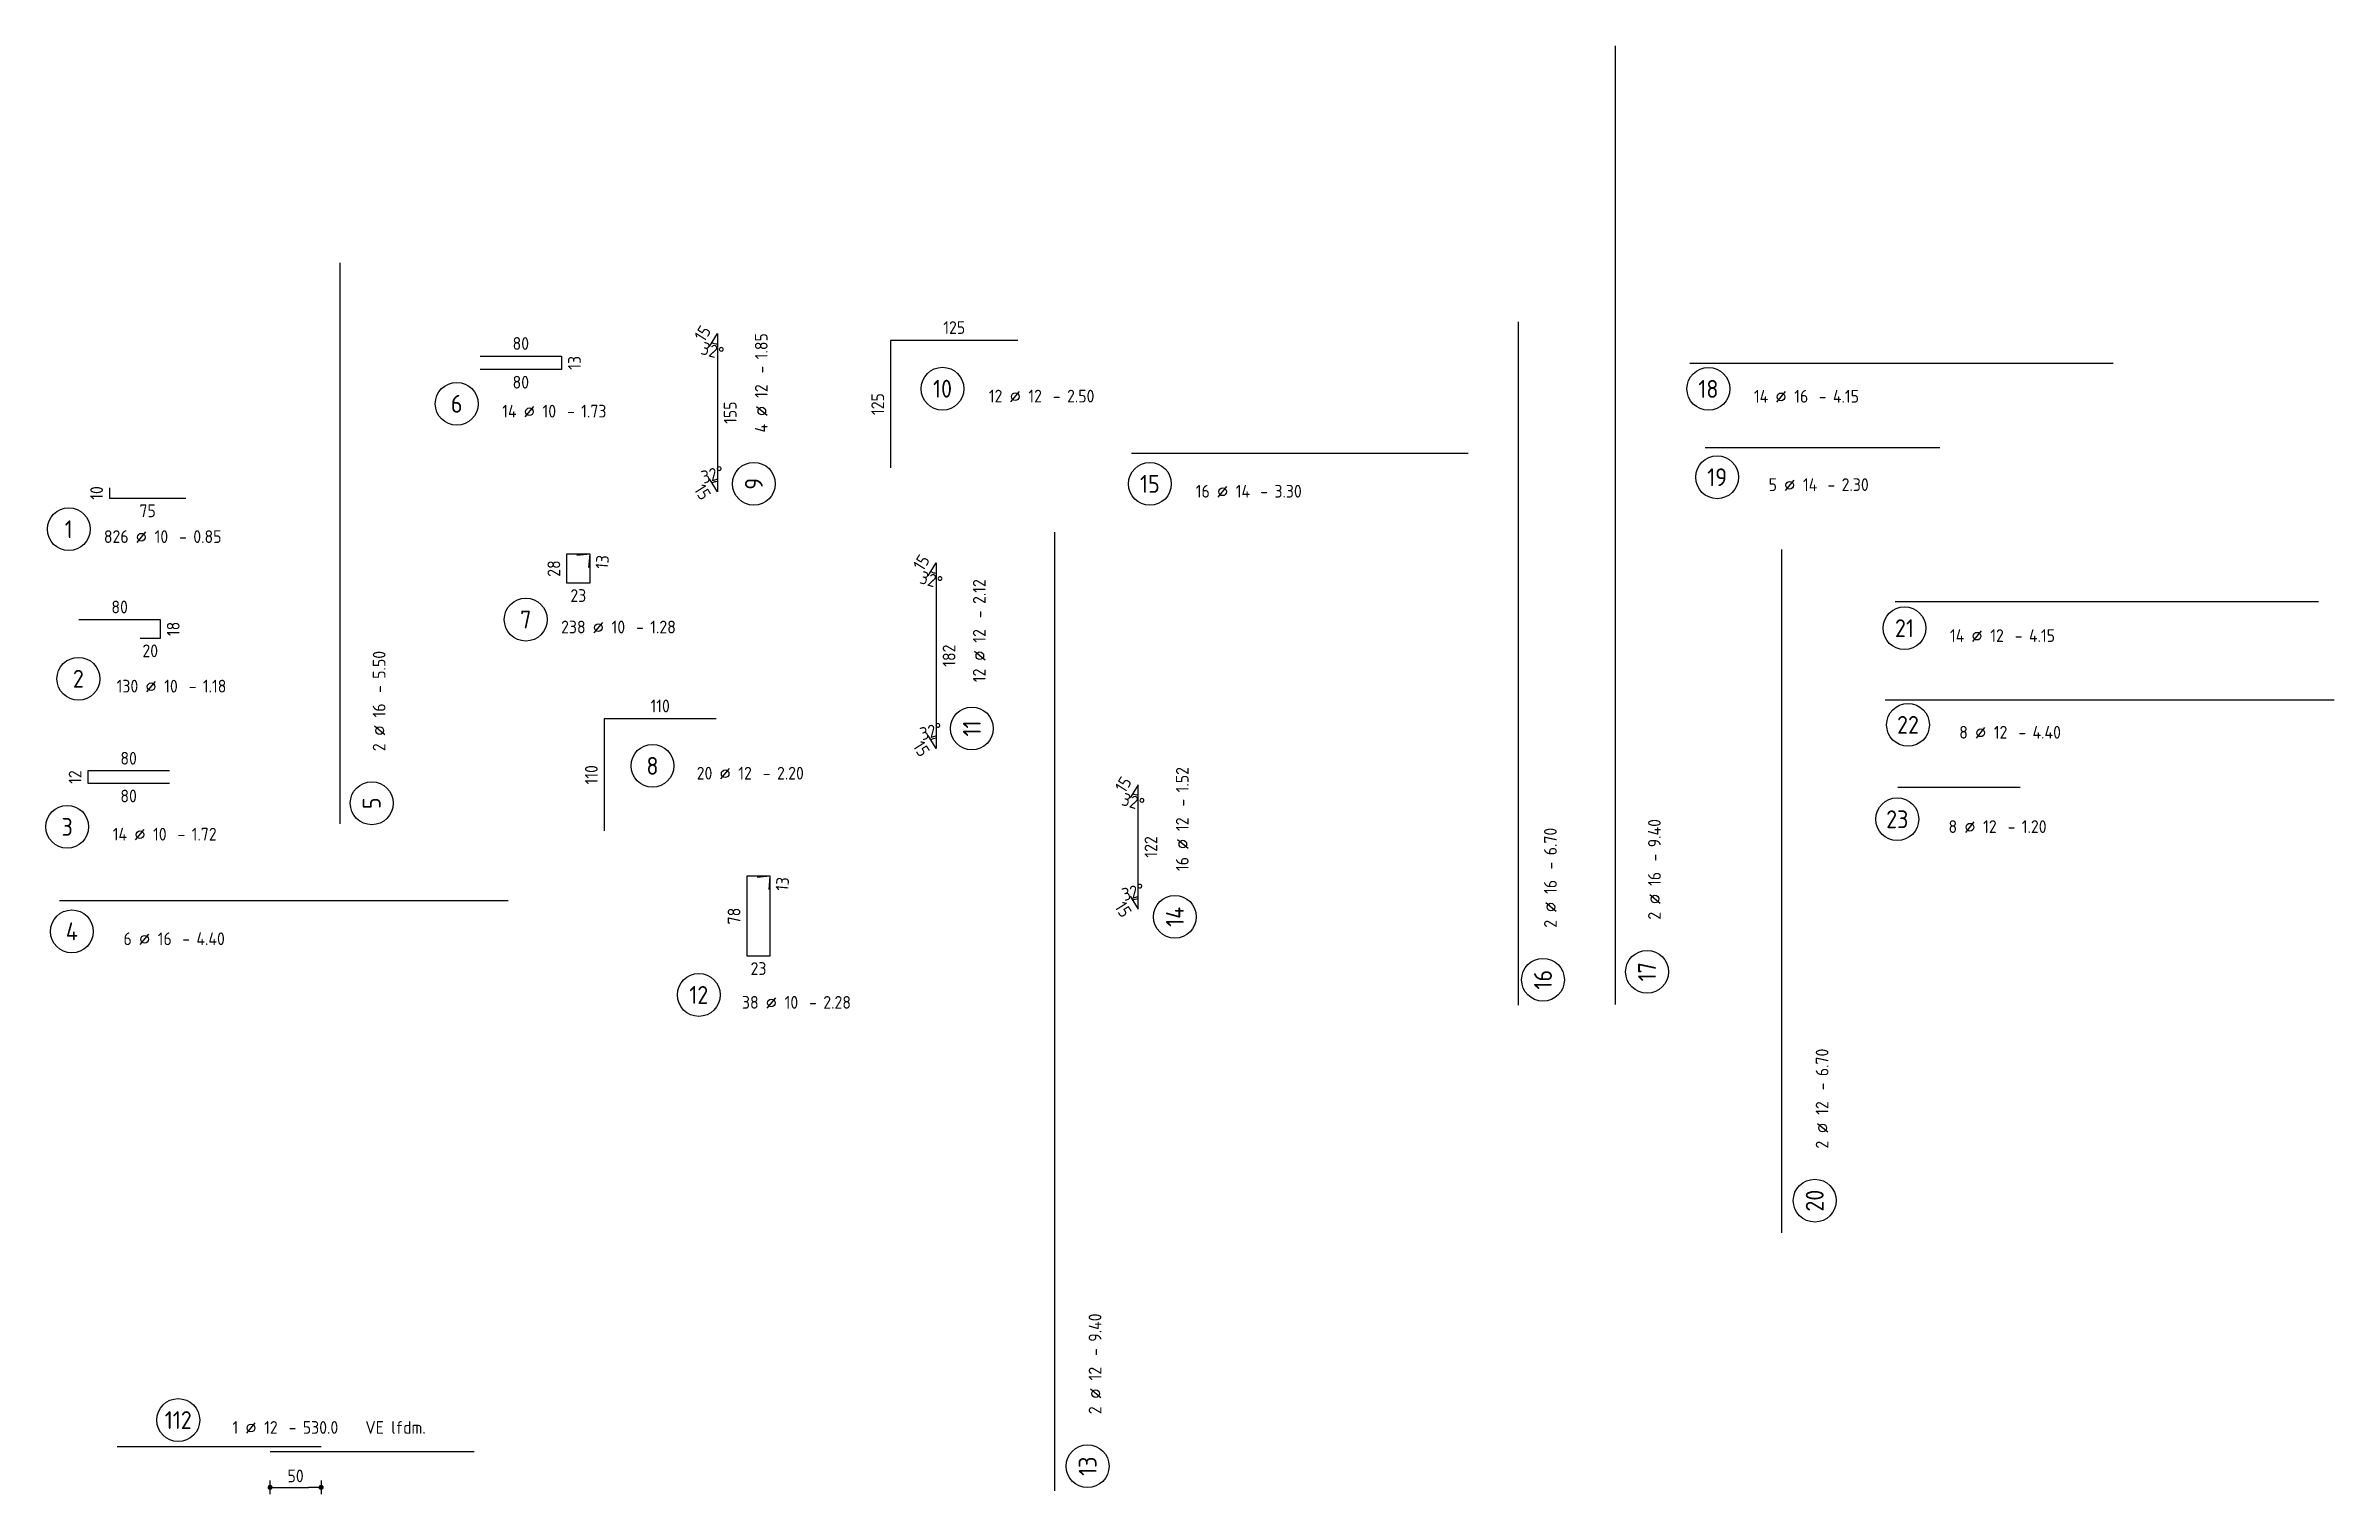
# Model space of a CAD drawing. Extents: x -25 to 84, y -4 to 31.
# Drawn here: x 61.94 to 84.37, y 16.96 to 31.16 of the extents above; entities that cross this region are included whole.
import ezdxf
from ezdxf.enums import TextEntityAlignment as Align

# ---------------------------------------------------------------- set-up
doc = ezdxf.new("R2010")
doc.units = 0
doc.header["$LTSCALE"] = 0.5
doc.header["$PDSIZE"] = 0.15
doc.linetypes.add('AUSGEZOGEN', pattern=[1000.01, 1000, 0.01])
for name, color, linetype in [('MASSE', 7, 'Continuous'), ('OBJEKT', 7, 'Continuous'), ('RND', 7, 'Continuous')]:
    doc.layers.add(name, color=color, linetype=linetype)
doc.styles.add('txt', font='isocp.shx')
doc.dimstyles.new('DOT_I', dxfattribs={"dimscale": 0.5, "dimtxt": 0.25, "dimasz": 0.25, "dimexe": 0.1, "dimexo": 0.3, "dimgap": 0.1, "dimtad": 1, "dimdec": 3, "dimzin": 3, "dimtxsty": 'txt', "dimblk": 'DOT', "dimblk1": 'DOT', "dimblk2": 'DOT', "dimsah": 1, "dimcen": 0.1, "dimse1": 1, "dimse2": 1, "dimazin": 0, "dimtfac": 1, "dimtdec": 4, "dimtix": 1, "dimtmove": 2, "dimatfit": 3, "dimfxl": 0, "dimtvp": 1, "dimtolj": 1, "dimtzin": 0, "dimarcsym": 0})

msp = doc.modelspace()

# ---------------------------------------------------------------- texts
at = {"layer": 'OBJEKT', "color": 7, "linetype": 'AUSGEZOGEN', "style": 'txt'}
msp.add_text('80', height=0.125, dxfattribs=at).set_placement((62.6624, 25.6586), align=Align.MIDDLE)
msp.add_text('18', height=0.125, rotation=90, dxfattribs=at).set_placement((63.1874, 25.4436), align=Align.MIDDLE)
at = {"layer": 'RND', "color": 7, "linetype": 'AUSGEZOGEN', "style": 'txt'}
for s, p in [('80', (66.5945, 28.2424)), ('125', (70.8425, 28.3978)), ('80', (66.5945, 27.8624)), ('75', (62.9365, 26.6016)), ('23', (67.1583, 25.7706)), ('80', (62.6624, 25.6586)), ('20', (62.9624, 25.2286)), ('110', (67.9605, 24.6884)), ('80', (62.7504, 24.1758)), ('80', (62.7504, 23.8058)), ('23', (68.9243, 22.1135))]:
    msp.add_text(s, height=0.125, dxfattribs=at).set_placement(p, align=Align.MIDDLE)
for s, rotation, p in [('15', 57.98108, (68.3761, 28.341)), ('13', 90, (67.1195, 28.0524)), ('155', 90, (68.6468, 27.5634)), ('125', 90, (70.0925, 27.6478)), ('10', 90, (62.4365, 26.7766)), ('15', 302.01892, (68.3761, 26.7857)), ('28', 90, (66.9183, 26.0356)), ('13', 84.99986, (67.3922, 26.0999)), ('15', 57.98108, (70.5207, 26.094)), ('18', 90, (63.1874, 25.4436)), ('182', 90, (70.7914, 25.1814)), ('15', 302.01892, (70.5207, 24.2687)), ('12', 90, (62.2254, 23.9908)), ('110', 90, (67.2855, 24.0134)), ('15', 57.98108, (72.4995, 23.9187)), ('122', 90, (72.7703, 23.306)), ('13', 84.99986, (69.1581, 22.9428)), ('78', 90, (68.6843, 22.6285)), ('15', 302.01892, (72.4995, 22.6933))]:
    msp.add_text(s, height=0.125, rotation=rotation, dxfattribs=at).set_placement(p, align=Align.MIDDLE)

# ---------------------------------------------------------------- blocks, each defined once
blk = doc.blocks.new('RND_AUSZ')
at = {"layer": 'RND', "color": 7, "linetype": 'Continuous'}
blk.add_line((1.341, 0.262), (1.509, 0.466), dxfattribs=at)
at = {"layer": 'RND', "color": 1, "linetype": 'Continuous'}
blk.add_circle((0, 0.52), 0.42, dxfattribs=at)
at = {"layer": 'RND', "color": 7, "linetype": 'Continuous'}
blk.add_circle((1.425, 0.364), 0.075, dxfattribs=at)
at = {"layer": 'RND', "color": 7, "linetype": 'Continuous', "style": 'txt'}
blk.add_text('-', height=0.25, dxfattribs=at).set_placement((2.163, 0.25))
for tag, p in [('WIEOFT', (-0.536, 0.25)), ('STK', (1.174, 0.25))]:
    blk.add_attdef(tag, text='', height=0.25, dxfattribs=at).set_placement(p, align=Align.RIGHT)
at = {"layer": 'RND', "color": 1, "linetype": 'Continuous', "style": 'txt'}
blk.add_attdef('POS', text='', height=0.35, dxfattribs=at).set_placement((0, 0.52), align=Align.MIDDLE)
at = {"layer": 'RND', "color": 7, "linetype": 'Continuous', "style": 'txt'}
for tag, p in [('DS', (1.683, 0.25)), ('LANG', (2.441, 0.25)), ('TEXT', (3.669, 0.25))]:
    blk.add_attdef(tag, p, '', height=0.25, dxfattribs=at)
blk = doc.blocks.new('DOT')
at = {"layer": 'MASSE', "color": 7, "linetype": 'Continuous'}
for p, q in [((0, 0), (-1, 0)), ((0, 0.54), (0, -0.54))]:
    blk.add_line(p, q, dxfattribs=at)
at = {"layer": 'MASSE', "color": 7, "linetype": 'Continuous', "const_width": 0.2}
blk.add_lwpolyline([(-0.1, 0, 1), (0.1, 0, 1)], format="xyb", close=True, dxfattribs=at)
blk = doc.blocks.new('*D31')
at = {"layer": 'Defpoints', "color": 0, "linetype": 'AUSGEZOGEN', "transparency": 16777216}
for p in [(64.137, 17.377), (64.637, 17.377), (64.637, 17.027)]:
    blk.add_point(p, dxfattribs=at)
at = {"layer": 'RND', "color": 0, "linetype": 'AUSGEZOGEN', "lineweight": -2, "transparency": 16777216}
blk.add_line((64.262, 17.027), (64.512, 17.027), dxfattribs=at)
at = {"layer": 'RND', "color": 0, "linetype": 'AUSGEZOGEN', "lineweight": -2, "transparency": 16777216, "xscale": 0.125, "yscale": 0.125, "zscale": 0.125, "rotation": 180}
blk.add_blockref('DOT', (64.137, 17.027), dxfattribs=at)
at = {"layer": 'RND', "color": 0, "linetype": 'AUSGEZOGEN', "lineweight": -2, "transparency": 16777216, "xscale": 0.125, "yscale": 0.125, "zscale": 0.125}
blk.add_blockref('DOT', (64.637, 17.027), dxfattribs=at)
at = {"layer": 'RND', "color": 0, "linetype": 'AUSGEZOGEN', "transparency": 16777216, "insert": (64.387, 17.139), "char_height": 0.125, "attachment_point": 5, "style": 'txt'}
blk.add_mtext('\\A1;50', dxfattribs=at)
blk = doc.blocks.new('*D39')
at = {"layer": 'Defpoints', "color": 0, "linetype": 'AUSGEZOGEN', "transparency": 16777216}
for p in [(68.482, 28.275), (68.522, 28.338), (68.485, 28.245), (68.522, 27.563)]:
    blk.add_point(p, dxfattribs=at)
at = {"layer": 'RND', "color": 0, "linetype": 'AUSGEZOGEN', "lineweight": -2, "transparency": 16777216}
blk.add_arc((68.522, 28.338), 0.1, 237.9811, 270, dxfattribs=at)
at = {"layer": 'RND', "color": 0, "linetype": 'AUSGEZOGEN', "transparency": 16777216, "insert": (68.474, 28.17), "char_height": 0.125, "attachment_point": 5, "rotation": 343.9905, "style": 'txt'}
blk.add_mtext('\\A1;32°', dxfattribs=at)
blk = doc.blocks.new('*D40')
at = {"layer": 'Defpoints', "color": 0, "linetype": 'AUSGEZOGEN', "transparency": 16777216}
for p in [(68.522, 27.563), (68.482, 26.852), (68.503, 26.887), (68.522, 26.788)]:
    blk.add_point(p, dxfattribs=at)
at = {"layer": 'RND', "color": 0, "linetype": 'AUSGEZOGEN', "lineweight": -2, "transparency": 16777216}
blk.add_arc((68.522, 26.788), 0.1, 90, 122.0189, dxfattribs=at)
at = {"layer": 'RND', "color": 0, "linetype": 'AUSGEZOGEN', "transparency": 16777216, "insert": (68.474, 26.957), "char_height": 0.125, "attachment_point": 5, "rotation": 16.0095, "style": 'txt'}
blk.add_mtext('\\A1;32°', dxfattribs=at)
blk = doc.blocks.new('*D45')
at = {"layer": 'Defpoints', "color": 0, "linetype": 'AUSGEZOGEN', "transparency": 16777216}
for p in [(70.627, 26.028), (70.666, 26.091), (70.63, 25.998), (70.666, 25.181)]:
    blk.add_point(p, dxfattribs=at)
at = {"layer": 'RND', "color": 0, "linetype": 'AUSGEZOGEN', "lineweight": -2, "transparency": 16777216}
blk.add_arc((70.666, 26.091), 0.1, 237.9811, 270, dxfattribs=at)
at = {"layer": 'RND', "color": 0, "linetype": 'AUSGEZOGEN', "transparency": 16777216, "insert": (70.618, 25.923), "char_height": 0.125, "attachment_point": 5, "rotation": 343.9905, "style": 'txt'}
blk.add_mtext('\\A1;32°', dxfattribs=at)
blk = doc.blocks.new('*D46')
at = {"layer": 'Defpoints', "color": 0, "linetype": 'AUSGEZOGEN', "transparency": 16777216}
for p in [(70.666, 25.181), (70.627, 24.335), (70.648, 24.37), (70.666, 24.271)]:
    blk.add_point(p, dxfattribs=at)
at = {"layer": 'RND', "color": 0, "linetype": 'AUSGEZOGEN', "lineweight": -2, "transparency": 16777216}
blk.add_arc((70.666, 24.271), 0.1, 90, 122.0189, dxfattribs=at)
at = {"layer": 'RND', "color": 0, "linetype": 'AUSGEZOGEN', "transparency": 16777216, "insert": (70.618, 24.44), "char_height": 0.125, "attachment_point": 5, "rotation": 16.0095, "style": 'txt'}
blk.add_mtext('\\A1;32°', dxfattribs=at)
blk = doc.blocks.new('*D51')
at = {"layer": 'Defpoints', "color": 0, "linetype": 'AUSGEZOGEN', "transparency": 16777216}
for p in [(72.645, 23.306), (72.606, 22.76), (72.627, 22.794), (72.645, 22.696)]:
    blk.add_point(p, dxfattribs=at)
at = {"layer": 'RND', "color": 0, "linetype": 'AUSGEZOGEN', "lineweight": -2, "transparency": 16777216}
blk.add_arc((72.645, 22.696), 0.1, 90, 122.0189, dxfattribs=at)
at = {"layer": 'RND', "color": 0, "linetype": 'AUSGEZOGEN', "transparency": 16777216, "insert": (72.597, 22.864), "char_height": 0.125, "attachment_point": 5, "rotation": 16.0095, "style": 'txt'}
blk.add_mtext('\\A1;32°', dxfattribs=at)
blk = doc.blocks.new('*D52')
at = {"layer": 'Defpoints', "color": 0, "linetype": 'AUSGEZOGEN', "transparency": 16777216}
for p in [(72.606, 23.852), (72.609, 23.823), (72.645, 23.916), (72.645, 23.306)]:
    blk.add_point(p, dxfattribs=at)
at = {"layer": 'RND', "color": 0, "linetype": 'AUSGEZOGEN', "lineweight": -2, "transparency": 16777216}
blk.add_arc((72.645, 23.916), 0.1, 237.9811, 270, dxfattribs=at)
at = {"layer": 'RND', "color": 0, "linetype": 'AUSGEZOGEN', "transparency": 16777216, "insert": (72.597, 23.748), "char_height": 0.125, "attachment_point": 5, "rotation": 343.9905, "style": 'txt'}
blk.add_mtext('\\A1;32°', dxfattribs=at)

# ---------------------------------------------------------------- dimensions: what is measured, and where the dimension line sits
at = {"layer": 'RND', "color": 7, "linetype": 'AUSGEZOGEN'}
for base, center, p1, p2, override, picture, middle in [((68.4854, 28.2452), (68.5218, 28.3384), (68.5218, 27.5634), (68.482, 28.2748), {"dimdec": 2, "dimadec": 0}, '*D39', (68.4736, 28.1701)), ((68.5033, 26.8866), (68.5218, 26.7884), (68.482, 26.8519), (68.5218, 27.5634), {"dimdec": 2, "dimadec": 0}, '*D40', (68.4736, 26.9566)), ((70.63, 25.9982), (70.6664, 26.0914), (70.6664, 25.1814), (70.6266, 26.0278), {"dimdec": 2, "dimrnd": 0.0005, "dimadec": 0}, '*D45', (70.6181, 25.9231)), ((70.6479, 24.3696), (70.6664, 24.2714), (70.6266, 24.3349), (70.6664, 25.1814), {"dimdec": 2, "dimrnd": 0.0005, "dimadec": 0}, '*D46', (70.6181, 24.4396)), ((72.6089, 23.8229), (72.6453, 23.916), (72.6055, 23.8524), (72.6453, 23.306), {"dimdec": 2, "dimadec": 0}, '*D52', (72.597, 23.7478)), ((72.6268, 22.7943), (72.6453, 22.696), (72.6453, 23.306), (72.6055, 22.7596), {"dimdec": 2, "dimadec": 0}, '*D51', (72.597, 22.8642))]:
    dim = msp.add_angular_dim_3p(base=base, center=center, p1=p1, p2=p2, dimstyle='DOT_I', override=override, dxfattribs=at)
    dim.commit()
    dim.dimension.update_dxf_attribs({"geometry": picture, "text_midpoint": middle, "dimtype": 165})
dim = msp.add_linear_dim(base=(64.637, 17.0269), p1=(64.137, 17.3769), p2=(64.637, 17.3769), dimstyle='DOT_I', override={"dimdec": 0, "dimlfac": 100}, dxfattribs=at)
dim.commit()
dim.dimension.update_dxf_attribs({"geometry": '*D31', "text_midpoint": (64.387, 17.1394)})

# ---------------------------------------------------------------- linework, layer by layer
at = {"layer": 'RND', "color": 1, "linetype": 'AUSGEZOGEN'}
for points in [[(77.3233, 21.7612), (77.3233, 31.1612)], [(64.8239, 23.532), (64.8239, 29.032)], [(68.4423, 28.2112), (68.5218, 28.3384), (68.5218, 26.7884), (68.4423, 26.9155)], [(71.4675, 28.2728), (70.2175, 28.2728), (70.2175, 27.0228)], [(76.3707, 28.453), (76.3707, 21.753)], [(66.1945, 28.1174), (66.9945, 28.1174), (66.9945, 27.9874), (66.1945, 27.9874)], [(78.0521, 28.0477), (82.2021, 28.0477)], [(72.5809, 27.1653), (75.8809, 27.1653)], [(78.2028, 27.2235), (80.5028, 27.2235)], [(62.5615, 26.8266), (62.5615, 26.7266), (63.3115, 26.7266)], [(71.8289, 16.9921), (71.8289, 26.3921)], [(67.262, 26.0461), (67.2733, 26.1756), (67.0433, 26.1756), (67.0433, 25.8956), (67.2733, 25.8956), (67.2733, 26.1756), (67.1438, 26.1642)], [(70.5869, 25.9642), (70.6664, 26.0914), (70.6664, 24.2714), (70.5869, 24.3985)], [(78.9509, 26.2229), (78.9509, 19.5229)], [(80.0658, 25.7129), (84.2158, 25.7129)], [(62.8624, 25.3536), (63.0624, 25.3536), (63.0624, 25.5336), (62.2624, 25.5336)], [(79.9685, 24.7483), (84.3685, 24.7483)], [(68.5105, 24.5634), (67.4105, 24.5634), (67.4105, 23.4634)], [(63.1504, 24.0508), (62.3504, 24.0508), (62.3504, 23.9308), (63.1504, 23.9308)], [(72.5658, 22.8232), (72.6453, 22.696), (72.6453, 23.916), (72.5658, 23.7889)], [(80.0902, 23.8918), (81.2902, 23.8918)], [(69.028, 22.8889), (69.0393, 23.0185), (68.8093, 23.0185), (68.8093, 22.2385), (69.0393, 22.2385), (69.0393, 23.0185), (68.9098, 23.0071)], [(62.0718, 22.7822), (66.4718, 22.7822)], [(62.637, 17.4269), (64.637, 17.4269)], [(64.137, 17.3769), (66.137, 17.3769)]]:
    msp.add_lwpolyline(points, dxfattribs=at)

# ---------------------------------------------------------------- block references
at = {"layer": 'RND', "color": 7, "linetype": 'AUSGEZOGEN', "xscale": 0.5, "yscale": 0.5, "zscale": 0.5, "rotation": 90}
for p, values in [((69.1387, 26.8668), {'POS': '9', 'STK': '4', 'DS': '12', 'LANG': '1.85'}), ((72.4098, 17.2342), {'POS': '13', 'STK': '2', 'DS': '12', 'LANG': '9.40'})]:
    msp.add_blockref('RND_AUSZ', p, dxfattribs=at).add_auto_attribs(values)
at = {"layer": 'RND', "color": 1, "linetype": 'AUSGEZOGEN', "xscale": 0.5, "yscale": 0.5, "zscale": 0.5}
for p, values in [((65.9662, 27.391), {'POS': '6', 'STK': '14', 'DS': '10', 'LANG': '1.73'}), ((70.7277, 27.5388), {'POS': '10', 'STK': '12', 'DS': '12', 'LANG': '2.50'}), ((78.2344, 27.5369), {'POS': '18', 'STK': '14', 'DS': '16', 'LANG': '4.15'}), ((72.7604, 26.6058), {'POS': '15', 'STK': '16', 'DS': '14', 'LANG': '3.30'}), ((78.3199, 26.6705), {'POS': '19', 'STK': '5', 'DS': '14', 'LANG': '2.30'}), ((62.1637, 26.161), {'POS': '1', 'STK': '826', 'DS': '10', 'LANG': '0.85'}), ((62.2578, 24.6949), {'POS': '2', 'STK': '130', 'DS': '10', 'LANG': '1.18'}), ((80.1908, 24.2428), {'POS': '22', 'STK': '8', 'DS': '12', 'LANG': '4.40'}), ((67.8849, 23.8415), {'POS': '8', 'STK': '20', 'DS': '12', 'LANG': '2.20'}), ((80.0858, 23.3177), {'POS': '23', 'STK': '8', 'DS': '12', 'LANG': '1.20'}), ((62.1483, 23.2434), {'POS': '3', 'STK': '14', 'DS': '10', 'LANG': '1.72'}), ((62.1942, 22.2181), {'POS': '4', 'STK': '6', 'DS': '16', 'LANG': '4.40'})]:
    msp.add_blockref('RND_AUSZ', p, dxfattribs=at).add_auto_attribs(values)
at = {"layer": 'RND', "color": 1, "linetype": 'AUSGEZOGEN', "xscale": 0.5, "yscale": 0.5, "zscale": 0.5, "rotation": 90}
for p, values in [((71.2755, 24.4676), {'POS': '11', 'STK': '12', 'DS': '12', 'LANG': '2.12'}), ((65.3931, 23.7341), {'POS': '5', 'STK': '2', 'DS': '16', 'LANG': '5.50'}), ((73.2652, 22.6209), {'POS': '14', 'STK': '16', 'DS': '12', 'LANG': '1.52'}), ((77.893, 22.0821), {'POS': '17', 'STK': '2', 'DS': '16', 'LANG': '9.40'}), ((76.8733, 22.0037), {'POS': '16', 'STK': '2', 'DS': '16', 'LANG': '6.70'}), ((79.5365, 19.8379), {'POS': '20', 'STK': '2', 'DS': '12', 'LANG': '6.70'})]:
    msp.add_blockref('RND_AUSZ', p, dxfattribs=at).add_auto_attribs(values)
at = {"layer": 'RND', "color": 7, "linetype": 'AUSGEZOGEN', "xscale": 0.5, "yscale": 0.5, "zscale": 0.5}
for p, values in [((66.6427, 25.2748), {'POS': '7', 'STK': '238', 'DS': '10', 'LANG': '1.28'}), ((80.156, 25.1904), {'POS': '21', 'STK': '14', 'DS': '12', 'LANG': '4.15'}), ((68.3387, 21.5948), {'POS': '12', 'STK': '38', 'DS': '10', 'LANG': '2.28'}), ((63.237, 17.4269), {'POS': '112', 'STK': '1', 'DS': '12', 'LANG': '530.0', 'TEXT': 'VE lfdm.'})]:
    msp.add_blockref('RND_AUSZ', p, dxfattribs=at).add_auto_attribs(values)

msp.set_redraw_order([(e.dxf.handle, doc.entitydb.next_handle()) for e in msp.query("TEXT MTEXT ATTDEF DIMENSION ARC_DIMENSION")])  # texts and dimensions are drawn at this point

doc.saveas('drawing.dxf')
